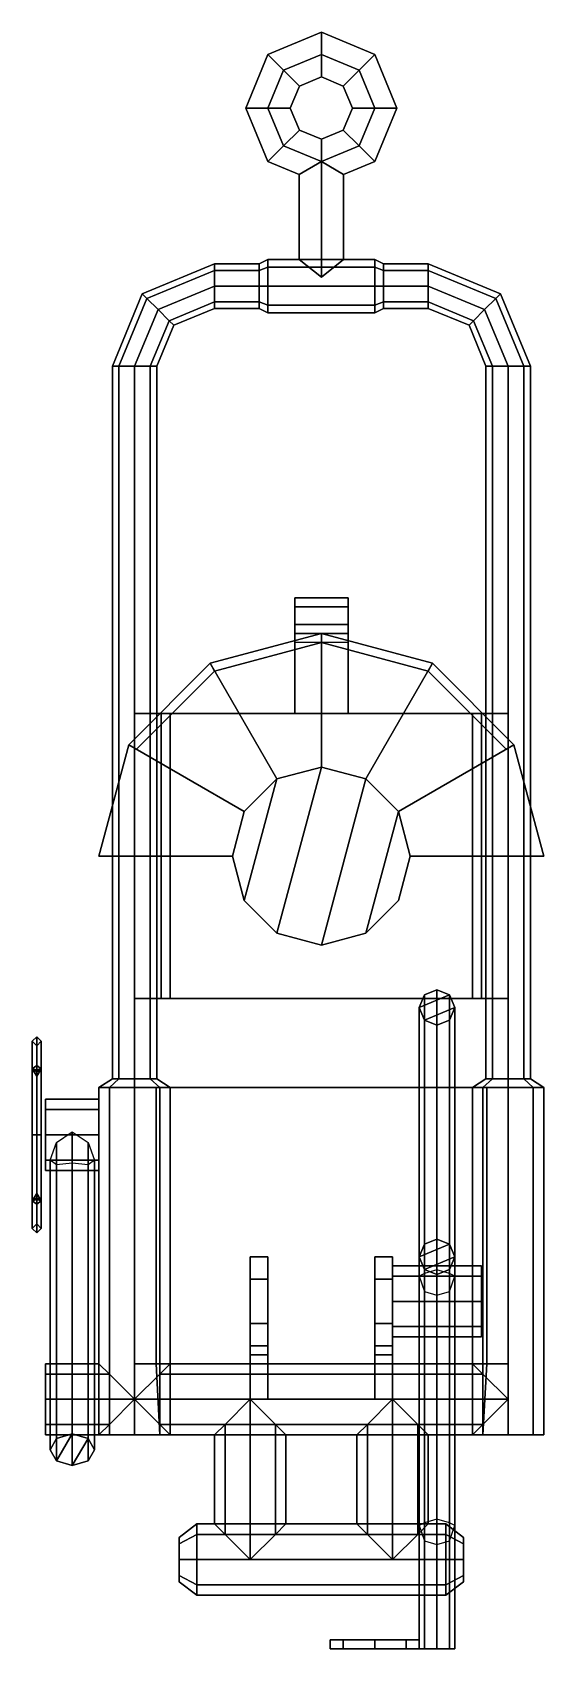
# Model space of a CAD drawing. Extents: x -0.33 to 0.25, y -0.39 to 1.43.
import ezdxf

# ---------------------------------------------------------------- set-up
doc = ezdxf.new("R2010")
doc.units = 0
doc.layers.add('TURRET', color=2, linetype='CONTINUOUS')

msp = doc.modelspace()

# ---------------------------------------------------------------- linework, layer by layer
at = {"layer": 'TURRET'}
for points in [[(-0.0601, 1.4001, 0.04), (-0.0424, 1.3824, 0.065), (0, 1.4, 0.065), (0, 1.425, 0.04)], [(-0.0424, 1.3824, 0.015), (-0.0601, 1.4001, 0.04), (0, 1.425, 0.04), (0, 1.4, 0.015)], [(0, 1.425, 0.04), (0, 1.4, 0.065), (0.0424, 1.3824, 0.065), (0.0601, 1.4001, 0.04)], [(0, 1.4, 0.015), (0, 1.425, 0.04), (0.0601, 1.4001, 0.04), (0.0424, 1.3824, 0.015)], [(-0.085, 1.34, 0.04), (-0.06, 1.34, 0.065), (-0.0424, 1.3824, 0.065), (-0.0601, 1.4001, 0.04)], [(-0.06, 1.34, 0.015), (-0.085, 1.34, 0.04), (-0.0601, 1.4001, 0.04), (-0.0424, 1.3824, 0.015)], [(-0.0424, 1.3824, 0.065), (-0.0247, 1.3647, 0.04), (0, 1.375, 0.04), (0, 1.4, 0.065)], [(-0.0247, 1.3647, 0.04), (-0.0424, 1.3824, 0.015), (0, 1.4, 0.015), (0, 1.375, 0.04)], [(0, 1.4, 0.065), (0, 1.375, 0.04), (0.0247, 1.3647, 0.04), (0.0424, 1.3824, 0.065)], [(0, 1.375, 0.04), (0, 1.4, 0.015), (0.0424, 1.3824, 0.015), (0.0247, 1.3647, 0.04)], [(0.0601, 1.4001, 0.04), (0.0424, 1.3824, 0.065), (0.06, 1.34, 0.065), (0.085, 1.34, 0.04)], [(0.0424, 1.3824, 0.015), (0.0601, 1.4001, 0.04), (0.085, 1.34, 0.04), (0.06, 1.34, 0.015)], [(-0.06, 1.34, 0.065), (-0.035, 1.34, 0.04), (-0.0247, 1.3647, 0.04), (-0.0424, 1.3824, 0.065)], [(-0.035, 1.34, 0.04), (-0.06, 1.34, 0.015), (-0.0424, 1.3824, 0.015), (-0.0247, 1.3647, 0.04)], [(0.0424, 1.3824, 0.065), (0.0247, 1.3647, 0.04), (0.035, 1.34, 0.04), (0.06, 1.34, 0.065)], [(0.0247, 1.3647, 0.04), (0.0424, 1.3824, 0.015), (0.06, 1.34, 0.015), (0.035, 1.34, 0.04)], [(-0.0601, 1.2799, 0.04), (-0.0424, 1.2976, 0.065), (-0.06, 1.34, 0.065), (-0.085, 1.34, 0.04)], [(-0.0424, 1.2976, 0.015), (-0.0601, 1.2799, 0.04), (-0.085, 1.34, 0.04), (-0.06, 1.34, 0.015)], [(-0.0424, 1.2976, 0.065), (-0.0247, 1.3153, 0.04), (-0.035, 1.34, 0.04), (-0.06, 1.34, 0.065)], [(-0.0247, 1.3153, 0.04), (-0.0424, 1.2976, 0.015), (-0.06, 1.34, 0.015), (-0.035, 1.34, 0.04)], [(0.06, 1.34, 0.065), (0.035, 1.34, 0.04), (0.0247, 1.3153, 0.04), (0.0424, 1.2976, 0.065)], [(0.035, 1.34, 0.04), (0.06, 1.34, 0.015), (0.0424, 1.2976, 0.015), (0.0247, 1.3153, 0.04)], [(0.085, 1.34, 0.04), (0.06, 1.34, 0.065), (0.0424, 1.2976, 0.065), (0.0601, 1.2799, 0.04)], [(0.06, 1.34, 0.015), (0.085, 1.34, 0.04), (0.0601, 1.2799, 0.04), (0.0424, 1.2976, 0.015)], [(0, 1.28, 0.065), (0, 1.305, 0.04), (-0.0247, 1.3153, 0.04), (-0.0424, 1.2976, 0.065)], [(0, 1.305, 0.04), (0, 1.28, 0.015), (-0.0424, 1.2976, 0.015), (-0.0247, 1.3153, 0.04)], [(0.0424, 1.2976, 0.065), (0.0247, 1.3153, 0.04), (0, 1.305, 0.04), (0, 1.28, 0.065)], [(0.0247, 1.3153, 0.04), (0.0424, 1.2976, 0.015), (0, 1.28, 0.015), (0, 1.305, 0.04)], [(-0.025, 1.2654, 0.04), (0, 1.28, 0.065), (-0.0424, 1.2976, 0.065), (-0.0601, 1.2799, 0.04)], [(0, 1.28, 0.015), (-0.025, 1.2654, 0.04), (-0.0601, 1.2799, 0.04), (-0.0424, 1.2976, 0.015)], [(0.0601, 1.2799, 0.04), (0.0424, 1.2976, 0.065), (0, 1.28, 0.065), (0.025, 1.2654, 0.04)], [(0.0424, 1.2976, 0.015), (0.0601, 1.2799, 0.04), (0.025, 1.2654, 0.04), (0, 1.28, 0.015)], [(-0.025, 1.17, 0.04), (0, 1.15, 0.065), (0, 1.28, 0.065), (-0.025, 1.2654, 0.04)], [(0, 1.15, 0.015), (-0.025, 1.17, 0.04), (-0.025, 1.2654, 0.04), (0, 1.28, 0.015)], [(0, 1.15, 0.065), (0.025, 1.17, 0.04), (0.025, 1.2654, 0.04), (0, 1.28, 0.065)], [(0.025, 1.17, 0.04), (0, 1.15, 0.015), (0, 1.28, 0.015), (0.025, 1.2654, 0.04)], [(-0.2013, 1.1313, 0.04), (-0.1961, 1.1261, 0.0577), (-0.12, 1.1577, 0.0577), (-0.12, 1.165, 0.04)], [(-0.1961, 1.1261, 0.0223), (-0.2013, 1.1313, 0.04), (-0.12, 1.165, 0.04), (-0.12, 1.1577, 0.0223)], [(-0.12, 1.165, 0.04), (-0.12, 1.1577, 0.0577), (-0.07, 1.1577, 0.0577), (-0.07, 1.165, 0.04)], [(-0.12, 1.1577, 0.0223), (-0.12, 1.165, 0.04), (-0.07, 1.165, 0.04), (-0.07, 1.1577, 0.0223)], [(-0.06, 1.1612, 0.0612), (-0.06, 1.17, 0.04), (-0.07, 1.165, 0.04), (-0.07, 1.1577, 0.0577)], [(-0.06, 1.17, 0.04), (-0.06, 1.1612, 0.0188), (-0.07, 1.1577, 0.0223), (-0.07, 1.165, 0.04)], [(-0.06, 1.17, 0.04), (-0.06, 1.1612, 0.0612), (0.06, 1.1612, 0.0612), (0.06, 1.17, 0.04)], [(-0.06, 1.1612, 0.0188), (-0.06, 1.17, 0.04), (0.06, 1.17, 0.04), (0.06, 1.1612, 0.0188)], [(0.06, 1.17, 0.04), (0.06, 1.1612, 0.0612), (0.07, 1.1577, 0.0577), (0.07, 1.165, 0.04)], [(0.06, 1.1612, 0.0188), (0.06, 1.17, 0.04), (0.07, 1.165, 0.04), (0.07, 1.1577, 0.0223)], [(0.12, 1.1577, 0.0577), (0.12, 1.165, 0.04), (0.07, 1.165, 0.04), (0.07, 1.1577, 0.0577)], [(0.12, 1.165, 0.04), (0.12, 1.1577, 0.0223), (0.07, 1.1577, 0.0223), (0.07, 1.165, 0.04)], [(0.12, 1.165, 0.04), (0.12, 1.1577, 0.0577), (0.1961, 1.1261, 0.0577), (0.2013, 1.1313, 0.04)], [(0.12, 1.1577, 0.0223), (0.12, 1.165, 0.04), (0.2013, 1.1313, 0.04), (0.1961, 1.1261, 0.0223)], [(-0.1961, 1.1261, 0.0577), (-0.1836, 1.1136, 0.065), (-0.12, 1.14, 0.065), (-0.12, 1.1577, 0.0577)], [(-0.1836, 1.1136, 0.015), (-0.1961, 1.1261, 0.0223), (-0.12, 1.1577, 0.0223), (-0.12, 1.14, 0.015)], [(-0.12, 1.14, 0.015), (-0.12, 1.1577, 0.0223), (-0.07, 1.1577, 0.0223), (-0.07, 1.14, 0.015)], [(-0.12, 1.1577, 0.0577), (-0.12, 1.14, 0.065), (-0.07, 1.14, 0.065), (-0.07, 1.1577, 0.0577)], [(-0.06, 1.1612, 0.0188), (-0.06, 1.14, 0.01), (-0.07, 1.14, 0.015), (-0.07, 1.1577, 0.0223)], [(-0.06, 1.14, 0.07), (-0.06, 1.1612, 0.0612), (-0.07, 1.1577, 0.0577), (-0.07, 1.14, 0.065)], [(-0.06, 1.1612, 0.0612), (-0.06, 1.14, 0.07), (0.06, 1.14, 0.07), (0.06, 1.1612, 0.0612)], [(-0.06, 1.14, 0.01), (-0.06, 1.1612, 0.0188), (0.06, 1.1612, 0.0188), (0.06, 1.14, 0.01)], [(0.06, 1.1612, 0.0612), (0.06, 1.14, 0.07), (0.07, 1.14, 0.065), (0.07, 1.1577, 0.0577)], [(0.06, 1.14, 0.01), (0.06, 1.1612, 0.0188), (0.07, 1.1577, 0.0223), (0.07, 1.14, 0.015)], [(0.12, 1.14, 0.065), (0.12, 1.1577, 0.0577), (0.07, 1.1577, 0.0577), (0.07, 1.14, 0.065)], [(0.12, 1.1577, 0.0223), (0.12, 1.14, 0.015), (0.07, 1.14, 0.015), (0.07, 1.1577, 0.0223)], [(0.12, 1.1577, 0.0577), (0.12, 1.14, 0.065), (0.1836, 1.1136, 0.065), (0.1961, 1.1261, 0.0577)], [(0.12, 1.14, 0.015), (0.12, 1.1577, 0.0223), (0.1961, 1.1261, 0.0223), (0.1836, 1.1136, 0.015)], [(-0.235, 1.05, 0.04), (-0.2277, 1.05, 0.0577), (-0.1961, 1.1261, 0.0577), (-0.2013, 1.1313, 0.04)], [(-0.2277, 1.05, 0.0223), (-0.235, 1.05, 0.04), (-0.2013, 1.1313, 0.04), (-0.1961, 1.1261, 0.0223)], [(-0.2277, 1.05, 0.0577), (-0.21, 1.05, 0.065), (-0.1836, 1.1136, 0.065), (-0.1961, 1.1261, 0.0577)], [(-0.21, 1.05, 0.015), (-0.2277, 1.05, 0.0223), (-0.1961, 1.1261, 0.0223), (-0.1836, 1.1136, 0.015)], [(-0.1836, 1.1136, 0.065), (-0.1711, 1.1011, 0.0577), (-0.12, 1.1223, 0.0577), (-0.12, 1.14, 0.065)], [(-0.1711, 1.1011, 0.0223), (-0.1836, 1.1136, 0.015), (-0.12, 1.14, 0.015), (-0.12, 1.1223, 0.0223)], [(-0.12, 1.1223, 0.0223), (-0.12, 1.14, 0.015), (-0.07, 1.14, 0.015), (-0.07, 1.1223, 0.0223)], [(-0.12, 1.14, 0.065), (-0.12, 1.1223, 0.0577), (-0.07, 1.1223, 0.0577), (-0.07, 1.14, 0.065)], [(-0.06, 1.14, 0.01), (-0.06, 1.1188, 0.0188), (-0.07, 1.1223, 0.0223), (-0.07, 1.14, 0.015)], [(-0.06, 1.1188, 0.0612), (-0.06, 1.14, 0.07), (-0.07, 1.14, 0.065), (-0.07, 1.1223, 0.0577)], [(-0.06, 1.14, 0.07), (-0.06, 1.1188, 0.0612), (0.06, 1.1188, 0.0612), (0.06, 1.14, 0.07)], [(-0.06, 1.1188, 0.0188), (-0.06, 1.14, 0.01), (0.06, 1.14, 0.01), (0.06, 1.1188, 0.0188)], [(0.06, 1.14, 0.07), (0.06, 1.1188, 0.0612), (0.07, 1.1223, 0.0577), (0.07, 1.14, 0.065)], [(0.06, 1.1188, 0.0188), (0.06, 1.14, 0.01), (0.07, 1.14, 0.015), (0.07, 1.1223, 0.0223)], [(0.12, 1.1223, 0.0577), (0.12, 1.14, 0.065), (0.07, 1.14, 0.065), (0.07, 1.1223, 0.0577)], [(0.12, 1.14, 0.015), (0.12, 1.1223, 0.0223), (0.07, 1.1223, 0.0223), (0.07, 1.14, 0.015)], [(0.12, 1.14, 0.065), (0.12, 1.1223, 0.0577), (0.1711, 1.1011, 0.0577), (0.1836, 1.1136, 0.065)], [(0.12, 1.1223, 0.0223), (0.12, 1.14, 0.015), (0.1836, 1.1136, 0.015), (0.1711, 1.1011, 0.0223)], [(0.1961, 1.1261, 0.0577), (0.1836, 1.1136, 0.065), (0.21, 1.05, 0.065), (0.2277, 1.05, 0.0577)], [(0.1836, 1.1136, 0.015), (0.1961, 1.1261, 0.0223), (0.2277, 1.05, 0.0223), (0.21, 1.05, 0.015)], [(0.2013, 1.1313, 0.04), (0.1961, 1.1261, 0.0577), (0.2277, 1.05, 0.0577), (0.235, 1.05, 0.04)], [(0.1961, 1.1261, 0.0223), (0.2013, 1.1313, 0.04), (0.235, 1.05, 0.04), (0.2277, 1.05, 0.0223)], [(-0.21, 1.05, 0.065), (-0.1923, 1.05, 0.0577), (-0.1711, 1.1011, 0.0577), (-0.1836, 1.1136, 0.065)], [(-0.1923, 1.05, 0.0223), (-0.21, 1.05, 0.015), (-0.1836, 1.1136, 0.015), (-0.1711, 1.1011, 0.0223)], [(-0.1711, 1.1011, 0.0577), (-0.166, 1.096, 0.04), (-0.12, 1.115, 0.04), (-0.12, 1.1223, 0.0577)], [(-0.166, 1.096, 0.04), (-0.1711, 1.1011, 0.0223), (-0.12, 1.1223, 0.0223), (-0.12, 1.115, 0.04)], [(-0.12, 1.1223, 0.0577), (-0.12, 1.115, 0.04), (-0.07, 1.115, 0.04), (-0.07, 1.1223, 0.0577)], [(-0.12, 1.115, 0.04), (-0.12, 1.1223, 0.0223), (-0.07, 1.1223, 0.0223), (-0.07, 1.115, 0.04)], [(-0.06, 1.11, 0.04), (-0.06, 1.1188, 0.0612), (-0.07, 1.1223, 0.0577), (-0.07, 1.115, 0.04)], [(-0.06, 1.1188, 0.0188), (-0.06, 1.11, 0.04), (-0.07, 1.115, 0.04), (-0.07, 1.1223, 0.0223)], [(-0.06, 1.1188, 0.0612), (-0.06, 1.11, 0.04), (0.06, 1.11, 0.04), (0.06, 1.1188, 0.0612)], [(-0.06, 1.11, 0.04), (-0.06, 1.1188, 0.0188), (0.06, 1.1188, 0.0188), (0.06, 1.11, 0.04)], [(0.06, 1.1188, 0.0612), (0.06, 1.11, 0.04), (0.07, 1.115, 0.04), (0.07, 1.1223, 0.0577)], [(0.06, 1.11, 0.04), (0.06, 1.1188, 0.0188), (0.07, 1.1223, 0.0223), (0.07, 1.115, 0.04)], [(0.12, 1.115, 0.04), (0.12, 1.1223, 0.0577), (0.07, 1.1223, 0.0577), (0.07, 1.115, 0.04)], [(0.12, 1.1223, 0.0223), (0.12, 1.115, 0.04), (0.07, 1.115, 0.04), (0.07, 1.1223, 0.0223)], [(0.12, 1.1223, 0.0577), (0.12, 1.115, 0.04), (0.166, 1.096, 0.04), (0.1711, 1.1011, 0.0577)], [(0.12, 1.115, 0.04), (0.12, 1.1223, 0.0223), (0.1711, 1.1011, 0.0223), (0.166, 1.096, 0.04)], [(0.1836, 1.1136, 0.065), (0.1711, 1.1011, 0.0577), (0.1923, 1.05, 0.0577), (0.21, 1.05, 0.065)], [(0.1711, 1.1011, 0.0223), (0.1836, 1.1136, 0.015), (0.21, 1.05, 0.015), (0.1923, 1.05, 0.0223)], [(-0.1923, 1.05, 0.0577), (-0.185, 1.05, 0.04), (-0.166, 1.096, 0.04), (-0.1711, 1.1011, 0.0577)], [(-0.185, 1.05, 0.04), (-0.1923, 1.05, 0.0223), (-0.1711, 1.1011, 0.0223), (-0.166, 1.096, 0.04)], [(0.1711, 1.1011, 0.0577), (0.166, 1.096, 0.04), (0.185, 1.05, 0.04), (0.1923, 1.05, 0.0577)], [(0.166, 1.096, 0.04), (0.1711, 1.1011, 0.0223), (0.1923, 1.05, 0.0223), (0.185, 1.05, 0.04)], [(-0.235, 0.25, 0.04), (-0.2277, 0.25, 0.0577), (-0.2277, 1.05, 0.0577), (-0.235, 1.05, 0.04)], [(-0.2277, 0.25, 0.0223), (-0.235, 0.25, 0.04), (-0.235, 1.05, 0.04), (-0.2277, 1.05, 0.0223)], [(-0.2277, 0.25, 0.0577), (-0.21, 0.25, 0.065), (-0.21, 1.05, 0.065), (-0.2277, 1.05, 0.0577)], [(-0.21, 0.25, 0.015), (-0.2277, 0.25, 0.0223), (-0.2277, 1.05, 0.0223), (-0.21, 1.05, 0.015)], [(-0.21, 0.25, 0.065), (-0.1923, 0.25, 0.0577), (-0.1923, 1.05, 0.0577), (-0.21, 1.05, 0.065)], [(-0.1923, 0.25, 0.0223), (-0.21, 0.25, 0.015), (-0.21, 1.05, 0.015), (-0.1923, 1.05, 0.0223)], [(-0.1923, 0.25, 0.0577), (-0.185, 0.25, 0.04), (-0.185, 1.05, 0.04), (-0.1923, 1.05, 0.0577)], [(-0.185, 0.25, 0.04), (-0.1923, 0.25, 0.0223), (-0.1923, 1.05, 0.0223), (-0.185, 1.05, 0.04)], [(0.185, 0.25, 0.04), (0.1923, 0.25, 0.0577), (0.1923, 1.05, 0.0577), (0.185, 1.05, 0.04)], [(0.1923, 0.25, 0.0223), (0.185, 0.25, 0.04), (0.185, 1.05, 0.04), (0.1923, 1.05, 0.0223)], [(0.1923, 0.25, 0.0577), (0.21, 0.25, 0.065), (0.21, 1.05, 0.065), (0.1923, 1.05, 0.0577)], [(0.21, 0.25, 0.015), (0.1923, 0.25, 0.0223), (0.1923, 1.05, 0.0223), (0.21, 1.05, 0.015)], [(0.21, 0.25, 0.065), (0.2277, 0.25, 0.0577), (0.2277, 1.05, 0.0577), (0.21, 1.05, 0.065)], [(0.2277, 0.25, 0.0223), (0.21, 0.25, 0.015), (0.21, 1.05, 0.015), (0.2277, 1.05, 0.0223)], [(0.2277, 0.25, 0.0577), (0.235, 0.25, 0.04), (0.235, 1.05, 0.04), (0.2277, 1.05, 0.0577)], [(0.235, 0.25, 0.04), (0.2277, 0.25, 0.0223), (0.2277, 1.05, 0.0223), (0.235, 1.05, 0.04)], [(-0.03, 0.78, 0.23), (-0.03, 0.79, 0.23), (-0.03, 0.76, 0.13), (-0.03, 0.75, 0.13)], [(-0.03, 0.76, 0.13), (-0.03, 0.79, 0.23), (0.03, 0.79, 0.23), (0.03, 0.76, 0.13)], [(-0.03, 0.79, 0.23), (-0.03, 0.75, 0.31), (0.03, 0.75, 0.31), (0.03, 0.79, 0.23)], [(-0.03, 0.74, 0.31), (-0.03, 0.75, 0.31), (-0.03, 0.79, 0.23), (-0.03, 0.78, 0.23)], [(0.03, 0.76, 0.13), (0.03, 0.79, 0.23), (0.03, 0.78, 0.23), (0.03, 0.75, 0.13)], [(0.03, 0.79, 0.23), (0.03, 0.75, 0.31), (0.03, 0.74, 0.31), (0.03, 0.78, 0.23)], [(0.03, 0.75, 0.13), (0.03, 0.78, 0.23), (-0.03, 0.78, 0.23), (-0.03, 0.75, 0.13)], [(0.03, 0.78, 0.23), (0.03, 0.74, 0.31), (-0.03, 0.74, 0.31), (-0.03, 0.78, 0.23)], [(-0.05, 0.5866, 0.06), (0, 0.6, 0.06), (0, 0.75, 0.14), (-0.125, 0.7165, 0.14)], [(0, 0.6, 0.05), (-0.05, 0.5866, 0.05), (-0.125, 0.7165, 0.13), (0, 0.75, 0.13)], [(-0.125, 0.7165, 0.14), (0, 0.75, 0.14), (0, 0.75, 0.13), (-0.125, 0.7165, 0.13)], [(0, 0.75, 0.31), (-0.125, 0.7165, 0.31), (-0.125, 0.7165, 0.43), (0, 0.75, 0.43)], [(0, 0.75, 0.43), (-0.125, 0.7165, 0.43), (-0.12, 0.7078, 0.43), (0, 0.74, 0.43)], [(-0.125, 0.7165, 0.31), (0, 0.75, 0.31), (0, 0.74, 0.31), (-0.12, 0.7078, 0.31)], [(-0.03, 0.75, 0.13), (-0.03, 0.76, 0.13), (-0.03, 0.66, 0.04), (-0.03, 0.66, 0.05)], [(-0.03, 0.66, 0.04), (-0.03, 0.76, 0.13), (0.03, 0.76, 0.13), (0.03, 0.66, 0.04)], [(0.03, 0.66, 0.05), (0.03, 0.75, 0.13), (-0.03, 0.75, 0.13), (-0.03, 0.66, 0.05)], [(-0.03, 0.742, 0.31), (0, 0.75, 0.31), (-0.03, 0.75, 0.31), (-0.03, 0.742, 0.31)], [(0, 0.6, 0.06), (0.05, 0.5866, 0.06), (0.125, 0.7165, 0.14), (0, 0.75, 0.14)], [(0.05, 0.5866, 0.05), (0, 0.6, 0.05), (0, 0.75, 0.13), (0.125, 0.7165, 0.13)], [(0, 0.75, 0.14), (0.125, 0.7165, 0.14), (0.125, 0.7165, 0.13), (0, 0.75, 0.13)], [(0.125, 0.7165, 0.31), (0, 0.75, 0.31), (0, 0.75, 0.43), (0.125, 0.7165, 0.43)], [(0.125, 0.7165, 0.43), (0, 0.75, 0.43), (0, 0.74, 0.43), (0.12, 0.7078, 0.43)], [(0, 0.75, 0.31), (0.125, 0.7165, 0.31), (0.12, 0.7078, 0.31), (0, 0.74, 0.31)], [(0.03, 0.742, 0.31), (0.03, 0.75, 0.31), (0, 0.75, 0.31), (0.03, 0.742, 0.31)], [(0.03, 0.66, 0.04), (0.03, 0.76, 0.13), (0.03, 0.75, 0.13), (0.03, 0.66, 0.05)], [(-0.12, 0.7078, 0.31), (0, 0.74, 0.31), (0, 0.74, 0.43), (-0.12, 0.7078, 0.43)], [(0, 0.74, 0.31), (0.12, 0.7078, 0.31), (0.12, 0.7078, 0.43), (0, 0.74, 0.43)], [(-0.0866, 0.55, 0.06), (-0.05, 0.5866, 0.06), (-0.125, 0.7165, 0.14), (-0.2165, 0.625, 0.14)], [(-0.05, 0.5866, 0.05), (-0.0866, 0.55, 0.05), (-0.2165, 0.625, 0.13), (-0.125, 0.7165, 0.13)], [(-0.2165, 0.625, 0.14), (-0.125, 0.7165, 0.14), (-0.125, 0.7165, 0.13), (-0.2165, 0.625, 0.13)], [(-0.125, 0.7165, 0.31), (-0.2165, 0.625, 0.31), (-0.2165, 0.625, 0.43), (-0.125, 0.7165, 0.43)], [(-0.125, 0.7165, 0.43), (-0.2165, 0.625, 0.43), (-0.2078, 0.62, 0.43), (-0.12, 0.7078, 0.43)], [(-0.2165, 0.625, 0.31), (-0.125, 0.7165, 0.31), (-0.12, 0.7078, 0.31), (-0.2078, 0.62, 0.31)], [(0.05, 0.5866, 0.06), (0.0866, 0.55, 0.06), (0.2165, 0.625, 0.14), (0.125, 0.7165, 0.14)], [(0.0866, 0.55, 0.05), (0.05, 0.5866, 0.05), (0.125, 0.7165, 0.13), (0.2165, 0.625, 0.13)], [(0.2165, 0.625, 0.43), (0.125, 0.7165, 0.43), (0.12, 0.7078, 0.43), (0.2078, 0.62, 0.43)], [(0.125, 0.7165, 0.31), (0.2165, 0.625, 0.31), (0.2078, 0.62, 0.31), (0.12, 0.7078, 0.31)], [(0.125, 0.7165, 0.14), (0.2165, 0.625, 0.14), (0.2165, 0.625, 0.13), (0.125, 0.7165, 0.13)], [(0.2165, 0.625, 0.31), (0.125, 0.7165, 0.31), (0.125, 0.7165, 0.43), (0.2165, 0.625, 0.43)], [(-0.2078, 0.62, 0.31), (-0.12, 0.7078, 0.31), (-0.12, 0.7078, 0.43), (-0.2078, 0.62, 0.43)], [(0.12, 0.7078, 0.31), (0.2078, 0.62, 0.31), (0.2078, 0.62, 0.43), (0.12, 0.7078, 0.43)], [(-0.21, 0.66, 0.08), (-0.21, 0.34, 0.08), (-0.18, 0.34, 0.07), (-0.18, 0.66, 0.07)], [(-0.18, 0.66, 0.07), (-0.19, 0.66, 0.06), (-0.21, 0.66, 0.07), (-0.21, 0.66, 0.08)], [(-0.21, 0.66, 0.07), (-0.21, 0.34, 0.07), (-0.21, 0.34, 0.08), (-0.21, 0.66, 0.08)], [(-0.17, 0.66, 0.05), (-0.18, 0.66, 0.04), (-0.19, 0.66, 0.06), (-0.18, 0.66, 0.07)], [(0.17, 0.66, 0.05), (0.18, 0.66, 0.04), (-0.18, 0.66, 0.04), (-0.17, 0.66, 0.05)], [(-0.18, 0.34, 0.04), (-0.18, 0.66, 0.04), (0.18, 0.66, 0.04), (0.18, 0.34, 0.04)], [(-0.18, 0.66, 0.07), (-0.18, 0.34, 0.07), (-0.17, 0.34, 0.05), (-0.17, 0.66, 0.05)], [(0.17, 0.34, 0.05), (0.17, 0.66, 0.05), (-0.17, 0.66, 0.05), (-0.17, 0.34, 0.05)], [(0.18, 0.66, 0.07), (0.19, 0.66, 0.06), (0.18, 0.66, 0.04), (0.17, 0.66, 0.05)], [(0.18, 0.34, 0.07), (0.18, 0.66, 0.07), (0.17, 0.66, 0.05), (0.17, 0.34, 0.05)], [(0.21, 0.66, 0.08), (0.21, 0.66, 0.07), (0.19, 0.66, 0.06), (0.18, 0.66, 0.07)], [(0.21, 0.34, 0.08), (0.21, 0.66, 0.08), (0.18, 0.66, 0.07), (0.18, 0.34, 0.07)], [(0.21, 0.34, 0.07), (0.21, 0.66, 0.07), (0.21, 0.66, 0.08), (0.21, 0.34, 0.08)], [(-0.1, 0.5, 0.06), (-0.0866, 0.55, 0.06), (-0.2165, 0.625, 0.14), (-0.25, 0.5, 0.14)], [(-0.0866, 0.55, 0.05), (-0.1, 0.5, 0.05), (-0.25, 0.5, 0.13), (-0.2165, 0.625, 0.13)], [(-0.25, 0.5, 0.14), (-0.2165, 0.625, 0.14), (-0.2165, 0.625, 0.13), (-0.25, 0.5, 0.13)], [(-0.2165, 0.625, 0.31), (-0.2078, 0.62, 0.31), (-0.2078, 0.62, 0.43), (-0.2165, 0.625, 0.43)], [(0.0866, 0.55, 0.06), (0.1, 0.5, 0.06), (0.25, 0.5, 0.14), (0.2165, 0.625, 0.14)], [(0.1, 0.5, 0.05), (0.0866, 0.55, 0.05), (0.2165, 0.625, 0.13), (0.25, 0.5, 0.13)], [(0.2078, 0.62, 0.31), (0.2165, 0.625, 0.31), (0.2165, 0.625, 0.43), (0.2078, 0.62, 0.43)], [(0.2165, 0.625, 0.14), (0.25, 0.5, 0.14), (0.25, 0.5, 0.13), (0.2165, 0.625, 0.13)], [(-0.05, 0.4134, 0.06), (0, 0.6, 0.06), (-0.05, 0.5866, 0.06), (-0.0866, 0.45, 0.06)], [(0, 0.4, 0.06), (0.05, 0.5866, 0.06), (0, 0.6, 0.06), (-0.05, 0.4134, 0.06)], [(-0.0866, 0.45, 0.06), (-0.05, 0.5866, 0.06), (-0.0866, 0.55, 0.06), (-0.1, 0.5, 0.06)], [(0.05, 0.4134, 0.06), (0.0866, 0.55, 0.06), (0.05, 0.5866, 0.06), (0, 0.4, 0.06)], [(0.0866, 0.45, 0.06), (0.1, 0.5, 0.06), (0.0866, 0.55, 0.06), (0.05, 0.4134, 0.06)], [(-0.1, 0.5, 0.05), (-0.1, 0.5, 0.06), (-0.25, 0.5, 0.14), (-0.25, 0.5, 0.13)], [(-0.1, 0.5, 0.05), (-0.0866, 0.45, 0.05), (-0.0866, 0.45, 0.06), (-0.1, 0.5, 0.06)], [(0.0866, 0.45, 0.05), (0.1, 0.5, 0.05), (0.1, 0.5, 0.06), (0.0866, 0.45, 0.06)], [(0.1, 0.5, 0.06), (0.1, 0.5, 0.05), (0.25, 0.5, 0.13), (0.25, 0.5, 0.14)], [(-0.0866, 0.45, 0.05), (-0.05, 0.4134, 0.05), (-0.05, 0.4134, 0.06), (-0.0866, 0.45, 0.06)], [(0.05, 0.4134, 0.05), (0.0866, 0.45, 0.05), (0.0866, 0.45, 0.06), (0.05, 0.4134, 0.06)], [(-0.05, 0.4134, 0.05), (0, 0.4, 0.05), (0, 0.4, 0.06), (-0.05, 0.4134, 0.06)], [(0, 0.4, 0.05), (0.05, 0.4134, 0.05), (0.05, 0.4134, 0.06), (0, 0.4, 0.06)], [(0.11, 0.33, 0.65), (0.1441, 0.3441, 0.65), (0.13, 0.35, 0.65), (0.1159, 0.3441, 0.65)], [(0.13, 0.35, 0.5217), (0.1159, 0.3441, 0.5241), (0.1159, 0.3441, 0.65), (0.13, 0.35, 0.65)], [(0.13, 0.0354, 0.2071), (0.1159, 0.0312, 0.2112), (0.1159, 0.3441, 0.5241), (0.13, 0.35, 0.5217)], [(0.1441, 0.3441, 0.5241), (0.13, 0.35, 0.5217), (0.13, 0.35, 0.65), (0.1441, 0.3441, 0.65)], [(0.1441, 0.0312, 0.2112), (0.13, 0.0354, 0.2071), (0.13, 0.35, 0.5217), (0.1441, 0.3441, 0.5241)], [(-0.21, 0.34, 0.08), (-0.21, 0.34, 0.07), (-0.19, 0.34, 0.06), (-0.18, 0.34, 0.07)], [(-0.18, 0.34, 0.07), (-0.19, 0.34, 0.06), (-0.18, 0.34, 0.04), (-0.17, 0.34, 0.05)], [(-0.17, 0.34, 0.05), (-0.18, 0.34, 0.04), (0.18, 0.34, 0.04), (0.17, 0.34, 0.05)], [(0.1159, 0.3441, 0.5241), (0.11, 0.33, 0.53), (0.11, 0.33, 0.65), (0.1159, 0.3441, 0.65)], [(0.1159, 0.0312, 0.2112), (0.11, 0.0283, 0.2283), (0.11, 0.33, 0.53), (0.1159, 0.3441, 0.5241)], [(0.1159, 0.3159, 0.65), (0.15, 0.33, 0.65), (0.1441, 0.3441, 0.65), (0.11, 0.33, 0.65)], [(0.11, 0.33, 0.62), (0.1159, 0.3159, 0.6059), (0.1159, -0.39, 0.6059), (0.11, -0.39, 0.62)], [(0.1159, 0.3159, 0.6341), (0.11, 0.33, 0.62), (0.11, -0.39, 0.62), (0.1159, -0.39, 0.6341)], [(0.11, 0.33, 0.53), (0.1159, 0.3159, 0.5359), (0.1159, 0.3159, 0.65), (0.11, 0.33, 0.65)], [(0.11, 0.0283, 0.2283), (0.1159, 0.0112, 0.2312), (0.1159, 0.3159, 0.5359), (0.11, 0.33, 0.53)], [(0.13, 0.31, 0.65), (0.1441, 0.3159, 0.65), (0.15, 0.33, 0.65), (0.1159, 0.3159, 0.65)], [(0.15, 0.33, 0.53), (0.1441, 0.3441, 0.5241), (0.1441, 0.3441, 0.65), (0.15, 0.33, 0.65)], [(0.15, 0.0283, 0.2283), (0.1441, 0.0312, 0.2112), (0.1441, 0.3441, 0.5241), (0.15, 0.33, 0.53)], [(0.1441, 0.3159, 0.6059), (0.15, 0.33, 0.62), (0.15, -0.39, 0.62), (0.1441, -0.39, 0.6059)], [(0.15, 0.33, 0.62), (0.1441, 0.3159, 0.6341), (0.1441, -0.39, 0.6341), (0.15, -0.39, 0.62)], [(0.1441, 0.3159, 0.5359), (0.15, 0.33, 0.53), (0.15, 0.33, 0.65), (0.1441, 0.3159, 0.65)], [(0.1441, 0.0112, 0.2312), (0.15, 0.0283, 0.2283), (0.15, 0.33, 0.53), (0.1441, 0.3159, 0.5359)], [(0.17, 0.34, 0.05), (0.18, 0.34, 0.04), (0.19, 0.34, 0.06), (0.18, 0.34, 0.07)], [(0.18, 0.34, 0.07), (0.19, 0.34, 0.06), (0.21, 0.34, 0.07), (0.21, 0.34, 0.08)], [(0.1159, 0.3159, 0.6059), (0.13, 0.31, 0.6), (0.13, -0.39, 0.6), (0.1159, -0.39, 0.6059)], [(0.13, 0.31, 0.64), (0.1159, 0.3159, 0.6341), (0.1159, -0.39, 0.6341), (0.13, -0.39, 0.64)], [(0.1159, 0.3159, 0.5359), (0.13, 0.31, 0.5383), (0.13, 0.31, 0.65), (0.1159, 0.3159, 0.65)], [(0.1159, 0.0112, 0.2312), (0.13, 0.0071, 0.2354), (0.13, 0.31, 0.5383), (0.1159, 0.3159, 0.5359)], [(0.13, 0.31, 0.6), (0.1441, 0.3159, 0.6059), (0.1441, -0.39, 0.6059), (0.13, -0.39, 0.6)], [(0.1441, 0.3159, 0.6341), (0.13, 0.31, 0.64), (0.13, -0.39, 0.64), (0.1441, -0.39, 0.6341)], [(0.13, 0.31, 0.5383), (0.1441, 0.3159, 0.5359), (0.1441, 0.3159, 0.65), (0.13, 0.31, 0.65)], [(0.13, 0.0071, 0.2354), (0.1441, 0.0112, 0.2312), (0.1441, 0.3159, 0.5359), (0.13, 0.31, 0.5383)], [(-0.325, 0.2612, 0.4678), (-0.32, 0.2648, 0.4713), (-0.32, 0.297, 0.3936), (-0.325, 0.292, 0.3936)], [(-0.325, 0.292, 0.3936), (-0.32, 0.297, 0.3936), (-0.32, 0.2648, 0.3158), (-0.325, 0.2612, 0.3193)], [(-0.32, 0.2577, 0.4643), (-0.325, 0.2612, 0.4678), (-0.325, 0.292, 0.3936), (-0.32, 0.287, 0.3936)], [(-0.32, 0.287, 0.3936), (-0.325, 0.292, 0.3936), (-0.325, 0.2612, 0.3193), (-0.32, 0.2577, 0.3228)], [(-0.32, 0.2648, 0.4713), (-0.315, 0.2612, 0.4678), (-0.315, 0.292, 0.3936), (-0.32, 0.297, 0.3936)], [(-0.32, 0.297, 0.3936), (-0.315, 0.292, 0.3936), (-0.315, 0.2612, 0.3193), (-0.32, 0.2648, 0.3158)], [(-0.315, 0.2612, 0.4678), (-0.32, 0.2577, 0.4643), (-0.32, 0.287, 0.3936), (-0.315, 0.292, 0.3936)], [(-0.315, 0.292, 0.3936), (-0.32, 0.287, 0.3936), (-0.32, 0.2577, 0.3228), (-0.315, 0.2612, 0.3193)], [(-0.325, 0.2612, 0.3193), (-0.32, 0.2648, 0.3158), (-0.32, 0.187, 0.2836), (-0.325, 0.187, 0.2886)], [(-0.325, 0.187, 0.4986), (-0.32, 0.187, 0.5036), (-0.32, 0.2648, 0.4713), (-0.325, 0.2612, 0.4678)], [(-0.325, 0.1127, 0.4678), (-0.32, 0.1213, 0.4663), (-0.32, 0.2598, 0.3278), (-0.325, 0.2612, 0.3193)], [(-0.32, 0.1142, 0.4593), (-0.325, 0.1127, 0.4678), (-0.325, 0.2612, 0.3193), (-0.32, 0.2527, 0.3208)], [(-0.32, 0.2577, 0.3228), (-0.325, 0.2612, 0.3193), (-0.325, 0.187, 0.2886), (-0.32, 0.187, 0.2936)], [(-0.32, 0.187, 0.4936), (-0.325, 0.187, 0.4986), (-0.325, 0.2612, 0.4678), (-0.32, 0.2577, 0.4643)], [(-0.325, 0.1127, 0.3193), (-0.32, 0.1142, 0.3278), (-0.32, 0.2527, 0.4663), (-0.325, 0.2612, 0.4678)], [(-0.32, 0.1213, 0.3208), (-0.325, 0.1127, 0.3193), (-0.325, 0.2612, 0.4678), (-0.32, 0.2598, 0.4593)], [(-0.32, 0.2648, 0.3158), (-0.315, 0.2612, 0.3193), (-0.315, 0.187, 0.2886), (-0.32, 0.187, 0.2836)], [(-0.32, 0.187, 0.5036), (-0.315, 0.187, 0.4986), (-0.315, 0.2612, 0.4678), (-0.32, 0.2648, 0.4713)], [(-0.32, 0.1213, 0.4663), (-0.315, 0.1127, 0.4678), (-0.315, 0.2612, 0.3193), (-0.32, 0.2598, 0.3278)], [(-0.315, 0.1127, 0.4678), (-0.32, 0.1142, 0.4593), (-0.32, 0.2527, 0.3208), (-0.315, 0.2612, 0.3193)], [(-0.315, 0.2612, 0.3193), (-0.32, 0.2577, 0.3228), (-0.32, 0.187, 0.2936), (-0.315, 0.187, 0.2886)], [(-0.315, 0.187, 0.4986), (-0.32, 0.187, 0.4936), (-0.32, 0.2577, 0.4643), (-0.315, 0.2612, 0.4678)], [(-0.32, 0.1142, 0.3278), (-0.315, 0.1127, 0.3193), (-0.315, 0.2612, 0.4678), (-0.32, 0.2527, 0.4663)], [(-0.315, 0.1127, 0.3193), (-0.32, 0.1213, 0.3208), (-0.32, 0.2598, 0.4593), (-0.315, 0.2612, 0.4678)], [(-0.25, 0.24, 0.04), (-0.2383, 0.24, 0.0683), (-0.2277, 0.25, 0.0577), (-0.235, 0.25, 0.04)], [(-0.2383, 0.24, 0.0117), (-0.25, 0.24, 0.04), (-0.235, 0.25, 0.04), (-0.2277, 0.25, 0.0223)], [(-0.25, -0.15, 0.04), (-0.2383, -0.15, 0.0683), (-0.2383, 0.24, 0.0683), (-0.25, 0.24, 0.04)], [(-0.2383, -0.15, 0.0117), (-0.25, -0.15, 0.04), (-0.25, 0.24, 0.04), (-0.2383, 0.24, 0.0117)], [(-0.2383, 0.24, 0.0683), (-0.21, 0.24, 0.08), (-0.21, 0.25, 0.065), (-0.2277, 0.25, 0.0577)], [(-0.21, 0.24), (-0.2383, 0.24, 0.0117), (-0.2277, 0.25, 0.0223), (-0.21, 0.25, 0.015)], [(-0.2383, -0.15, 0.0683), (-0.21, -0.15, 0.08), (-0.21, 0.24, 0.08), (-0.2383, 0.24, 0.0683)], [(-0.21, -0.15), (-0.2383, -0.15, 0.0117), (-0.2383, 0.24, 0.0117), (-0.21, 0.24)], [(-0.21, 0.24, 0.08), (-0.1817, 0.24, 0.0683), (-0.1923, 0.25, 0.0577), (-0.21, 0.25, 0.065)], [(-0.1817, 0.24, 0.0117), (-0.21, 0.24), (-0.21, 0.25, 0.015), (-0.1923, 0.25, 0.0223)], [(-0.21, -0.15, 0.08), (-0.1817, -0.15, 0.0683), (-0.1817, 0.24, 0.0683), (-0.21, 0.24, 0.08)], [(0.1859, 0.24, 0.01), (0.21, 0.24), (-0.21, 0.24), (-0.1859, 0.24, 0.01)], [(-0.21, -0.07), (-0.21, 0.24), (0.21, 0.24), (0.21, -0.07)], [(-0.1817, 0.24, 0.0683), (-0.17, 0.24, 0.04), (-0.185, 0.25, 0.04), (-0.1923, 0.25, 0.0577)], [(-0.17, 0.24, 0.04), (-0.1817, 0.24, 0.0117), (-0.1923, 0.25, 0.0223), (-0.185, 0.25, 0.04)], [(0.1859, -0.07, 0.01), (0.1859, 0.24, 0.01), (-0.1859, 0.24, 0.01), (-0.1859, -0.07, 0.01)], [(-0.1817, -0.15, 0.0117), (-0.1859, -0.07, 0.01), (-0.1859, 0.24, 0.01), (-0.1817, 0.24, 0.0117)], [(-0.1817, -0.15, 0.0683), (-0.17, -0.15, 0.04), (-0.17, 0.24, 0.04), (-0.1817, 0.24, 0.0683)], [(-0.17, -0.15, 0.04), (-0.1817, -0.15, 0.0117), (-0.1817, 0.24, 0.0117), (-0.17, 0.24, 0.04)], [(0.17, 0.24, 0.04), (0.1817, 0.24, 0.0683), (0.1923, 0.25, 0.0577), (0.185, 0.25, 0.04)], [(0.1817, 0.24, 0.0117), (0.17, 0.24, 0.04), (0.185, 0.25, 0.04), (0.1923, 0.25, 0.0223)], [(0.17, -0.15, 0.04), (0.1817, -0.15, 0.0683), (0.1817, 0.24, 0.0683), (0.17, 0.24, 0.04)], [(0.1817, -0.15, 0.0117), (0.17, -0.15, 0.04), (0.17, 0.24, 0.04), (0.1817, 0.24, 0.0117)], [(0.1817, 0.24, 0.0683), (0.21, 0.24, 0.08), (0.21, 0.25, 0.065), (0.1923, 0.25, 0.0577)], [(0.21, 0.24), (0.1817, 0.24, 0.0117), (0.1923, 0.25, 0.0223), (0.21, 0.25, 0.015)], [(0.1817, -0.15, 0.0683), (0.21, -0.15, 0.08), (0.21, 0.24, 0.08), (0.1817, 0.24, 0.0683)], [(0.1859, -0.07, 0.01), (0.1817, -0.15, 0.0117), (0.1817, 0.24, 0.0117), (0.1859, 0.24, 0.01)], [(0.21, 0.24, 0.08), (0.2383, 0.24, 0.0683), (0.2277, 0.25, 0.0577), (0.21, 0.25, 0.065)], [(0.2383, 0.24, 0.0117), (0.21, 0.24), (0.21, 0.25, 0.015), (0.2277, 0.25, 0.0223)], [(0.21, -0.15, 0.08), (0.2383, -0.15, 0.0683), (0.2383, 0.24, 0.0683), (0.21, 0.24, 0.08)], [(0.2383, -0.15, 0.0117), (0.21, -0.15), (0.21, 0.24), (0.2383, 0.24, 0.0117)], [(0.2383, 0.24, 0.0683), (0.25, 0.24, 0.04), (0.235, 0.25, 0.04), (0.2277, 0.25, 0.0577)], [(0.25, 0.24, 0.04), (0.2383, 0.24, 0.0117), (0.2277, 0.25, 0.0223), (0.235, 0.25, 0.04)], [(0.2383, -0.15, 0.0683), (0.25, -0.15, 0.04), (0.25, 0.24, 0.04), (0.2383, 0.24, 0.0683)], [(0.25, -0.15, 0.04), (0.2383, -0.15, 0.0117), (0.2383, 0.24, 0.0117), (0.25, 0.24, 0.04)], [(-0.31, 0.2153, 0.3653), (-0.31, 0.227, 0.3936), (-0.25, 0.227, 0.3936), (-0.25, 0.2153, 0.3653)], [(-0.31, 0.227, 0.3936), (-0.31, 0.2153, 0.4218), (-0.25, 0.2153, 0.4218), (-0.25, 0.227, 0.3936)], [(-0.31, 0.227, 0.3936), (-0.31, 0.1587, 0.4218), (-0.31, 0.187, 0.4336), (-0.31, 0.2153, 0.4218)], [(-0.31, 0.2153, 0.3653), (-0.31, 0.147, 0.3936), (-0.31, 0.1587, 0.4218), (-0.31, 0.227, 0.3936)], [(-0.25, 0.227, 0.3936), (-0.25, 0.2153, 0.4218), (-0.25, 0.187, 0.4336), (-0.25, 0.2153, 0.3653)], [(-0.31, 0.2153, 0.4218), (-0.31, 0.187, 0.4336), (-0.25, 0.187, 0.4336), (-0.25, 0.2153, 0.4218)], [(-0.31, 0.187, 0.3536), (-0.31, 0.2153, 0.3653), (-0.25, 0.2153, 0.3653), (-0.25, 0.187, 0.3536)], [(-0.31, 0.187, 0.3536), (-0.31, 0.1587, 0.3653), (-0.31, 0.147, 0.3936), (-0.31, 0.2153, 0.3653)], [(-0.25, 0.2153, 0.3653), (-0.25, 0.187, 0.4336), (-0.25, 0.1587, 0.4218), (-0.25, 0.187, 0.3536)], [(-0.32, 0.187, 0.2936), (-0.325, 0.187, 0.2886), (-0.325, 0.1127, 0.3193), (-0.32, 0.1163, 0.3228)], [(-0.325, 0.187, 0.2886), (-0.32, 0.187, 0.2836), (-0.32, 0.1092, 0.3158), (-0.325, 0.1127, 0.3193)], [(-0.32, 0.1163, 0.4643), (-0.325, 0.1127, 0.4678), (-0.325, 0.187, 0.4986), (-0.32, 0.187, 0.4936)], [(-0.325, 0.1127, 0.4678), (-0.32, 0.1092, 0.4713), (-0.32, 0.187, 0.5036), (-0.325, 0.187, 0.4986)], [(-0.315, 0.187, 0.2886), (-0.32, 0.187, 0.2936), (-0.32, 0.1163, 0.3228), (-0.315, 0.1127, 0.3193)], [(-0.32, 0.187, 0.2836), (-0.315, 0.187, 0.2886), (-0.315, 0.1127, 0.3193), (-0.32, 0.1092, 0.3158)], [(-0.315, 0.1127, 0.4678), (-0.32, 0.1163, 0.4643), (-0.32, 0.187, 0.4936), (-0.315, 0.187, 0.4986)], [(-0.32, 0.1092, 0.4713), (-0.315, 0.1127, 0.4678), (-0.315, 0.187, 0.4986), (-0.32, 0.187, 0.5036)], [(-0.31, 0.187, 0.4336), (-0.31, 0.1587, 0.4218), (-0.25, 0.1587, 0.4218), (-0.25, 0.187, 0.4336)], [(-0.31, 0.1587, 0.3653), (-0.31, 0.187, 0.3536), (-0.25, 0.187, 0.3536), (-0.25, 0.1587, 0.3653)], [(-0.28, -0.1489, 0.0223), (-0.2977, -0.1541, 0.0275), (-0.2977, 0.1783, 0.3598), (-0.28, 0.1905, 0.3617)], [(-0.2623, -0.1541, 0.0275), (-0.28, -0.1489, 0.0223), (-0.28, 0.1905, 0.3617), (-0.2623, 0.1783, 0.3598)], [(-0.25, 0.187, 0.3536), (-0.25, 0.1587, 0.4218), (-0.25, 0.147, 0.3936), (-0.25, 0.1587, 0.3653)], [(-0.2977, -0.1541, 0.0275), (-0.305, -0.1666, 0.04), (-0.305, 0.1587, 0.3653), (-0.2977, 0.1783, 0.3598)], [(-0.255, -0.1666, 0.04), (-0.2623, -0.1541, 0.0275), (-0.2623, 0.1783, 0.3598), (-0.255, 0.1587, 0.3653)], [(-0.31, 0.1587, 0.4218), (-0.31, 0.147, 0.3936), (-0.25, 0.147, 0.3936), (-0.25, 0.1587, 0.4218)], [(-0.31, 0.147, 0.3936), (-0.31, 0.1587, 0.3653), (-0.25, 0.1587, 0.3653), (-0.25, 0.147, 0.3936)], [(-0.305, -0.1666, 0.04), (-0.2977, -0.1791, 0.0525), (-0.2977, 0.1533, 0.3848), (-0.305, 0.1587, 0.3653)], [(-0.2977, -0.1791, 0.0525), (-0.28, -0.1842, 0.0577), (-0.28, 0.1552, 0.3971), (-0.2977, 0.1533, 0.3848)], [(-0.28, -0.1842, 0.0577), (-0.2623, -0.1791, 0.0525), (-0.2623, 0.1533, 0.3848), (-0.28, 0.1552, 0.3971)], [(-0.2623, -0.1791, 0.0525), (-0.255, -0.1666, 0.04), (-0.255, 0.1587, 0.3653), (-0.2623, 0.1533, 0.3848)], [(-0.32, 0.1163, 0.3228), (-0.325, 0.1127, 0.3193), (-0.325, 0.082, 0.3936), (-0.32, 0.087, 0.3936)], [(-0.32, 0.087, 0.3936), (-0.325, 0.082, 0.3936), (-0.325, 0.1127, 0.4678), (-0.32, 0.1163, 0.4643)], [(-0.325, 0.1127, 0.3193), (-0.32, 0.1092, 0.3158), (-0.32, 0.077, 0.3936), (-0.325, 0.082, 0.3936)], [(-0.325, 0.082, 0.3936), (-0.32, 0.077, 0.3936), (-0.32, 0.1092, 0.4713), (-0.325, 0.1127, 0.4678)], [(-0.315, 0.1127, 0.3193), (-0.32, 0.1163, 0.3228), (-0.32, 0.087, 0.3936), (-0.315, 0.082, 0.3936)], [(-0.315, 0.082, 0.3936), (-0.32, 0.087, 0.3936), (-0.32, 0.1163, 0.4643), (-0.315, 0.1127, 0.4678)], [(-0.32, 0.1092, 0.3158), (-0.315, 0.1127, 0.3193), (-0.315, 0.082, 0.3936), (-0.32, 0.077, 0.3936)], [(-0.32, 0.077, 0.3936), (-0.315, 0.082, 0.3936), (-0.315, 0.1127, 0.4678), (-0.32, 0.1092, 0.4713)], [(0.11, 0.05, 0.65), (0.1441, 0.0641, 0.65), (0.13, 0.07, 0.65), (0.1159, 0.0641, 0.65)], [(0.1159, 0.0641, 0.5241), (0.11, 0.05, 0.53), (0.11, 0.05, 0.65), (0.1159, 0.0641, 0.65)], [(0.1159, -0.2488, 0.2112), (0.11, -0.2517, 0.2283), (0.11, 0.05, 0.53), (0.1159, 0.0641, 0.5241)], [(0.1159, 0.0359, 0.65), (0.15, 0.05, 0.65), (0.1441, 0.0641, 0.65), (0.11, 0.05, 0.65)], [(0.13, 0.07, 0.5217), (0.1159, 0.0641, 0.5241), (0.1159, 0.0641, 0.65), (0.13, 0.07, 0.65)], [(0.13, -0.2446, 0.2071), (0.1159, -0.2488, 0.2112), (0.1159, 0.0641, 0.5241), (0.13, 0.07, 0.5217)], [(0.1441, 0.0641, 0.5241), (0.13, 0.07, 0.5217), (0.13, 0.07, 0.65), (0.1441, 0.0641, 0.65)], [(0.1441, -0.2488, 0.2112), (0.13, -0.2446, 0.2071), (0.13, 0.07, 0.5217), (0.1441, 0.0641, 0.5241)], [(0.15, 0.05, 0.53), (0.1441, 0.0641, 0.5241), (0.1441, 0.0641, 0.65), (0.15, 0.05, 0.65)], [(0.15, -0.2517, 0.2283), (0.1441, -0.2488, 0.2112), (0.1441, 0.0641, 0.5241), (0.15, 0.05, 0.53)], [(-0.08, 0.05, 0.2), (-0.08, 0.05, 0.01), (-0.08, -0.11, 0.01), (-0.08, -0.06, 0.14)], [(-0.08, 0.05, 0.2), (-0.08, 0.05, 0.2), (-0.08, -0.06, 0.14), (-0.08, -0.05, 0.2)], [(-0.06, 0.05, 0.2), (-0.06, 0.05, 0.01), (-0.08, 0.05, 0.01), (-0.08, 0.05, 0.2)], [(-0.08, 0.05, 0.2), (-0.08, -0.05, 0.2), (-0.08, -0.025, 0.2433), (-0.08, 0.025, 0.2433)], [(-0.08, 0.05, 0.2), (-0.08, 0.025, 0.2433), (-0.06, 0.025, 0.2433), (-0.06, 0.05, 0.2)], [(-0.06, 0.05, 0.2), (-0.06, 0.05, 0.2), (-0.08, 0.05, 0.2)], [(-0.06, -0.11, 0.01), (-0.06, 0.05, 0.01), (-0.06, 0.05, 0.2), (-0.06, -0.06, 0.14)], [(-0.06, 0.05, 0.2), (-0.06, -0.05, 0.2), (-0.06, -0.06, 0.14), (-0.06, 0.05, 0.2)], [(-0.06, 0.025, 0.2433), (-0.06, -0.025, 0.2433), (-0.06, -0.05, 0.2), (-0.06, 0.05, 0.2)], [(0.06, 0.05, 0.2), (0.06, 0.05, 0.01), (0.06, -0.11, 0.01), (0.06, -0.06, 0.14)], [(0.08, 0.05, 0.2), (0.08, 0.05, 0.01), (0.06, 0.05, 0.01), (0.06, 0.05, 0.2)], [(0.08, 0.05, 0.2), (0.08, 0.05, 0.2), (0.06, 0.05, 0.2)], [(0.06, 0.05, 0.2), (0.06, 0.05, 0.2), (0.06, -0.06, 0.14), (0.06, -0.05, 0.2)], [(0.06, 0.05, 0.2), (0.06, 0.025, 0.2433), (0.08, 0.025, 0.2433), (0.08, 0.05, 0.2)], [(0.06, 0.05, 0.2), (0.06, -0.05, 0.2), (0.06, -0.025, 0.2433), (0.06, 0.025, 0.2433)], [(0.08, -0.11, 0.01), (0.08, 0.05, 0.01), (0.08, 0.05, 0.2), (0.08, -0.06, 0.14)], [(0.08, 0.025, 0.2433), (0.08, -0.025, 0.2433), (0.08, -0.05, 0.2), (0.08, 0.05, 0.2)], [(0.08, 0.05, 0.2), (0.08, -0.05, 0.2), (0.08, -0.06, 0.14), (0.08, 0.05, 0.2)], [(0.08, 0.04, 0.2), (0.08, 0.0283, 0.2283), (0.18, 0.0283, 0.2283), (0.18, 0.04, 0.2)], [(0.08, 0.0283, 0.1717), (0.08, 0.04, 0.2), (0.18, 0.04, 0.2), (0.18, 0.0283, 0.1717)], [(0.11, 0.05, 0.53), (0.1159, 0.0359, 0.5359), (0.1159, 0.0359, 0.65), (0.11, 0.05, 0.65)], [(0.11, -0.2517, 0.2283), (0.1159, -0.2688, 0.2312), (0.1159, 0.0359, 0.5359), (0.11, 0.05, 0.53)], [(0.13, 0.03, 0.65), (0.1441, 0.0359, 0.65), (0.15, 0.05, 0.65), (0.1159, 0.0359, 0.65)], [(0.1441, 0.0359, 0.5359), (0.15, 0.05, 0.53), (0.15, 0.05, 0.65), (0.1441, 0.0359, 0.65)], [(0.1441, -0.2688, 0.2312), (0.15, -0.2517, 0.2283), (0.15, 0.05, 0.53), (0.1441, 0.0359, 0.5359)], [(0.18, 0.0283, 0.2283), (0.18, -0.04, 0.2), (0.18, -0.0283, 0.1717), (0.18, 0.04, 0.2)], [(0.18, 0.04, 0.2), (0.18, -0.0283, 0.1717), (0.18, 0, 0.16), (0.18, 0.0283, 0.1717)], [(-0.08, 0.025, 0.2433), (-0.08, -0.025, 0.2433), (-0.06, -0.025, 0.2433), (-0.06, 0.025, 0.2433)], [(0.06, 0.025, 0.2433), (0.06, -0.025, 0.2433), (0.08, -0.025, 0.2433), (0.08, 0.025, 0.2433)], [(0.08, 0.0283, 0.2283), (0.08, 0, 0.24), (0.18, 0, 0.24), (0.18, 0.0283, 0.2283)], [(0.08, 0, 0.16), (0.08, 0.0283, 0.1717), (0.18, 0.0283, 0.1717), (0.18, 0, 0.16)], [(0.1159, 0.0359, 0.5359), (0.13, 0.03, 0.5383), (0.13, 0.03, 0.65), (0.1159, 0.0359, 0.65)], [(0.1159, -0.2688, 0.2312), (0.13, -0.2729, 0.2354), (0.13, 0.03, 0.5383), (0.1159, 0.0359, 0.5359)], [(0.13, 0.03, 0.5383), (0.1441, 0.0359, 0.5359), (0.1441, 0.0359, 0.65), (0.13, 0.03, 0.65)], [(0.13, -0.2729, 0.2354), (0.1441, -0.2688, 0.2312), (0.1441, 0.0359, 0.5359), (0.13, 0.03, 0.5383)], [(0.18, 0, 0.24), (0.18, -0.0283, 0.2283), (0.18, -0.04, 0.2), (0.18, 0.0283, 0.2283)], [(0.08, 0, 0.24), (0.08, -0.0283, 0.2283), (0.18, -0.0283, 0.2283), (0.18, 0, 0.24)], [(0.08, -0.0283, 0.1717), (0.08, 0, 0.16), (0.18, 0, 0.16), (0.18, -0.0283, 0.1717)], [(-0.08, -0.025, 0.2433), (-0.08, -0.05, 0.2), (-0.06, -0.05, 0.2), (-0.06, -0.025, 0.2433)], [(0.06, -0.025, 0.2433), (0.06, -0.05, 0.2), (0.08, -0.05, 0.2), (0.08, -0.025, 0.2433)], [(0.08, -0.0283, 0.2283), (0.08, -0.04, 0.2), (0.18, -0.04, 0.2), (0.18, -0.0283, 0.2283)], [(0.08, -0.04, 0.2), (0.08, -0.0283, 0.1717), (0.18, -0.0283, 0.1717), (0.18, -0.04, 0.2)], [(-0.08, -0.05, 0.2), (-0.08, -0.06, 0.14), (-0.06, -0.06, 0.14), (-0.06, -0.05, 0.2)], [(0.06, -0.05, 0.2), (0.06, -0.06, 0.14), (0.08, -0.06, 0.14), (0.08, -0.05, 0.2)], [(-0.2383, -0.0817, 0.0683), (-0.25, -0.07, 0.04), (-0.31, -0.07, 0.04), (-0.31, -0.0817, 0.0683)], [(-0.25, -0.07, 0.04), (-0.2383, -0.0817, 0.0117), (-0.31, -0.0817, 0.0117), (-0.31, -0.07, 0.04)], [(-0.31, -0.15, 0.04), (-0.31, -0.0817, 0.0683), (-0.31, -0.07, 0.04), (-0.31, -0.1383, 0.0117)], [(-0.31, -0.1383, 0.0117), (-0.31, -0.07, 0.04), (-0.31, -0.0817, 0.0117), (-0.31, -0.11)], [(-0.1817, -0.15, 0.0117), (-0.21, -0.15), (-0.21, -0.07), (-0.1859, -0.07, 0.01)], [(-0.1859, -0.07, 0.01), (-0.21, -0.07), (0.21, -0.07), (0.1859, -0.07, 0.01)], [(0.1817, -0.0817, 0.0683), (0.17, -0.07, 0.04), (-0.17, -0.07, 0.04), (-0.1817, -0.0817, 0.0683)], [(0.17, -0.07, 0.04), (0.1817, -0.0817, 0.0117), (-0.1817, -0.0817, 0.0117), (-0.17, -0.07, 0.04)], [(-0.08, -0.06, 0.14), (-0.08, -0.11, 0.01), (-0.06, -0.11, 0.01), (-0.06, -0.06, 0.14)], [(0.06, -0.06, 0.14), (0.06, -0.11, 0.01), (0.08, -0.11, 0.01), (0.08, -0.06, 0.14)], [(0.21, -0.15), (0.1817, -0.15, 0.0117), (0.1859, -0.07, 0.01), (0.21, -0.07)], [(-0.21, -0.11, 0.08), (-0.2383, -0.0817, 0.0683), (-0.31, -0.0817, 0.0683), (-0.31, -0.11, 0.08)], [(-0.2383, -0.0817, 0.0117), (-0.21, -0.11), (-0.31, -0.11), (-0.31, -0.0817, 0.0117)], [(-0.31, -0.1383, 0.0683), (-0.31, -0.11, 0.08), (-0.31, -0.0817, 0.0683), (-0.31, -0.15, 0.04)], [(0.21, -0.11, 0.08), (0.1817, -0.0817, 0.0683), (-0.1817, -0.0817, 0.0683), (-0.21, -0.11, 0.08)], [(0.1817, -0.0817, 0.0117), (0.21, -0.11), (-0.21, -0.11), (-0.1817, -0.0817, 0.0117)], [(-0.2383, -0.1383, 0.0683), (-0.21, -0.11, 0.08), (-0.31, -0.11, 0.08), (-0.31, -0.1383, 0.0683)], [(-0.21, -0.11), (-0.2383, -0.1383, 0.0117), (-0.31, -0.1383, 0.0117), (-0.31, -0.11)], [(0.1817, -0.1383, 0.0683), (0.21, -0.11, 0.08), (-0.21, -0.11, 0.08), (-0.1817, -0.1383, 0.0683)], [(0.21, -0.11), (0.1817, -0.1383, 0.0117), (-0.1817, -0.1383, 0.0117), (-0.21, -0.11)], [(-0.1083, -0.1383, 0.0117), (-0.08, -0.11), (-0.08, -0.29), (-0.1083, -0.2617, 0.0117)], [(-0.08, -0.11, 0.08), (-0.1083, -0.1383, 0.0683), (-0.1083, -0.2617, 0.0683), (-0.08, -0.29, 0.08)], [(-0.08, -0.11), (-0.0517, -0.1383, 0.0117), (-0.0517, -0.2617, 0.0117), (-0.08, -0.29)], [(-0.0517, -0.1383, 0.0683), (-0.08, -0.11, 0.08), (-0.08, -0.29, 0.08), (-0.0517, -0.2617, 0.0683)], [(0.0517, -0.1383, 0.0117), (0.08, -0.11), (0.08, -0.29), (0.0517, -0.2617, 0.0117)], [(0.08, -0.11, 0.08), (0.0517, -0.1383, 0.0683), (0.0517, -0.2617, 0.0683), (0.08, -0.29, 0.08)], [(0.08, -0.11), (0.1083, -0.1383, 0.0117), (0.1083, -0.2617, 0.0117), (0.08, -0.29)], [(0.1083, -0.1383, 0.0683), (0.08, -0.11, 0.08), (0.08, -0.29, 0.08), (0.1083, -0.2617, 0.0683)], [(-0.25, -0.15, 0.04), (-0.2383, -0.1383, 0.0683), (-0.31, -0.1383, 0.0683), (-0.31, -0.15, 0.04)], [(-0.2383, -0.1383, 0.0117), (-0.25, -0.15, 0.04), (-0.31, -0.15, 0.04), (-0.31, -0.1383, 0.0117)], [(0.17, -0.15, 0.04), (0.1817, -0.1383, 0.0683), (-0.1817, -0.1383, 0.0683), (-0.17, -0.15, 0.04)], [(0.1817, -0.1383, 0.0117), (0.17, -0.15, 0.04), (-0.17, -0.15, 0.04), (-0.1817, -0.1383, 0.0117)], [(-0.1083, -0.1383, 0.0683), (-0.12, -0.15, 0.04), (-0.12, -0.25, 0.04), (-0.1083, -0.2617, 0.0683)], [(-0.12, -0.15, 0.04), (-0.1083, -0.1383, 0.0117), (-0.1083, -0.2617, 0.0117), (-0.12, -0.25, 0.04)], [(-0.04, -0.15, 0.04), (-0.0517, -0.1383, 0.0683), (-0.0517, -0.2617, 0.0683), (-0.04, -0.25, 0.04)], [(-0.0517, -0.1383, 0.0117), (-0.04, -0.15, 0.04), (-0.04, -0.25, 0.04), (-0.0517, -0.2617, 0.0117)], [(0.0517, -0.1383, 0.0683), (0.04, -0.15, 0.04), (0.04, -0.25, 0.04), (0.0517, -0.2617, 0.0683)], [(0.04, -0.15, 0.04), (0.0517, -0.1383, 0.0117), (0.0517, -0.2617, 0.0117), (0.04, -0.25, 0.04)], [(0.12, -0.15, 0.04), (0.1083, -0.1383, 0.0683), (0.1083, -0.2617, 0.0683), (0.12, -0.25, 0.04)], [(0.1083, -0.1383, 0.0117), (0.12, -0.15, 0.04), (0.12, -0.25, 0.04), (0.1083, -0.2617, 0.0117)], [(-0.305, -0.1666, 0.04), (-0.2977, -0.1541, 0.0275), (-0.28, -0.1489, 0.0223), (-0.2977, -0.1791, 0.0525)], [(-0.2977, -0.1791, 0.0525), (-0.28, -0.1489, 0.0223), (-0.2623, -0.1541, 0.0275), (-0.28, -0.1842, 0.0577)], [(-0.28, -0.1842, 0.0577), (-0.2623, -0.1541, 0.0275), (-0.255, -0.1666, 0.04), (-0.2623, -0.1791, 0.0525)], [(-0.1817, -0.15, 0.0117), (-0.25, -0.15, 0.04), (-0.2383, -0.15, 0.0117), (-0.21, -0.15)], [(-0.17, -0.15, 0.04), (-0.2383, -0.15, 0.0683), (-0.25, -0.15, 0.04), (-0.1817, -0.15, 0.0117)], [(-0.1817, -0.15, 0.0683), (-0.21, -0.15, 0.08), (-0.2383, -0.15, 0.0683), (-0.17, -0.15, 0.04)], [(0.25, -0.15, 0.04), (0.1817, -0.15, 0.0683), (0.17, -0.15, 0.04), (0.2383, -0.15, 0.0117)], [(0.2383, -0.15, 0.0117), (0.17, -0.15, 0.04), (0.1817, -0.15, 0.0117), (0.21, -0.15)], [(0.2383, -0.15, 0.0683), (0.21, -0.15, 0.08), (0.1817, -0.15, 0.0683), (0.25, -0.15, 0.04)], [(-0.14, -0.2617, 0.0683), (-0.14, -0.25, 0.04), (-0.16, -0.265, 0.04), (-0.16, -0.2723, 0.0577)], [(-0.14, -0.25, 0.04), (-0.14, -0.2617, 0.0117), (-0.16, -0.2723, 0.0223), (-0.16, -0.265, 0.04)], [(0.14, -0.2617, 0.0683), (0.14, -0.25, 0.04), (-0.14, -0.25, 0.04), (-0.14, -0.2617, 0.0683)], [(0.14, -0.25, 0.04), (0.14, -0.2617, 0.0117), (-0.14, -0.2617, 0.0117), (-0.14, -0.25, 0.04)], [(0.14, -0.25, 0.04), (0.14, -0.2617, 0.0683), (0.16, -0.2723, 0.0577), (0.16, -0.265, 0.04)], [(0.14, -0.2617, 0.0117), (0.14, -0.25, 0.04), (0.16, -0.265, 0.04), (0.16, -0.2723, 0.0223)], [(-0.14, -0.29, 0.08), (-0.14, -0.2617, 0.0683), (-0.16, -0.2723, 0.0577), (-0.16, -0.29, 0.065)], [(-0.14, -0.2617, 0.0117), (-0.14, -0.29), (-0.16, -0.29, 0.015), (-0.16, -0.2723, 0.0223)], [(0.14, -0.2617, 0.0117), (0.14, -0.29), (-0.14, -0.29), (-0.14, -0.2617, 0.0117)], [(0.14, -0.29, 0.08), (0.14, -0.2617, 0.0683), (-0.14, -0.2617, 0.0683), (-0.14, -0.29, 0.08)], [(0.14, -0.2617, 0.0683), (0.14, -0.29, 0.08), (0.16, -0.29, 0.065), (0.16, -0.2723, 0.0577)], [(0.14, -0.29), (0.14, -0.2617, 0.0117), (0.16, -0.2723, 0.0223), (0.16, -0.29, 0.015)], [(-0.14, -0.3183, 0.0683), (-0.14, -0.29, 0.08), (-0.16, -0.29, 0.065), (-0.16, -0.3077, 0.0577)], [(-0.14, -0.29), (-0.14, -0.3183, 0.0117), (-0.16, -0.3077, 0.0223), (-0.16, -0.29, 0.015)], [(0.14, -0.29), (0.14, -0.3183, 0.0117), (-0.14, -0.3183, 0.0117), (-0.14, -0.29)], [(0.14, -0.3183, 0.0683), (0.14, -0.29, 0.08), (-0.14, -0.29, 0.08), (-0.14, -0.3183, 0.0683)], [(0.14, -0.29, 0.08), (0.14, -0.3183, 0.0683), (0.16, -0.3077, 0.0577), (0.16, -0.29, 0.065)], [(0.14, -0.3183, 0.0117), (0.14, -0.29), (0.16, -0.29, 0.015), (0.16, -0.3077, 0.0223)], [(-0.14, -0.33, 0.04), (-0.14, -0.3183, 0.0683), (-0.16, -0.3077, 0.0577), (-0.16, -0.315, 0.04)], [(-0.14, -0.3183, 0.0117), (-0.14, -0.33, 0.04), (-0.16, -0.315, 0.04), (-0.16, -0.3077, 0.0223)], [(0.14, -0.3183, 0.0683), (0.14, -0.33, 0.04), (0.16, -0.315, 0.04), (0.16, -0.3077, 0.0577)], [(0.14, -0.33, 0.04), (0.14, -0.3183, 0.0117), (0.16, -0.3077, 0.0223), (0.16, -0.315, 0.04)], [(0.14, -0.33, 0.04), (0.14, -0.3183, 0.0683), (-0.14, -0.3183, 0.0683), (-0.14, -0.33, 0.04)], [(0.14, -0.3183, 0.0117), (0.14, -0.33, 0.04), (-0.14, -0.33, 0.04), (-0.14, -0.3183, 0.0117)], [(0.01, -0.39, 0.62), (0.0246, -0.39, 0.6554), (0.0246, -0.38, 0.6554), (0.01, -0.38, 0.62)], [(0.0246, -0.39, 0.5846), (0.01, -0.39, 0.62), (0.01, -0.38, 0.62), (0.0246, -0.38, 0.5846)], [(0.0246, -0.38, 0.5846), (0.01, -0.38, 0.62), (0.0246, -0.38, 0.6554), (0.06, -0.38, 0.57)], [(0.0246, -0.39, 0.6554), (0.06, -0.39, 0.67), (0.06, -0.38, 0.67), (0.0246, -0.38, 0.6554)], [(0.06, -0.39, 0.57), (0.0246, -0.39, 0.5846), (0.0246, -0.38, 0.5846), (0.06, -0.38, 0.57)], [(0.06, -0.38, 0.57), (0.0246, -0.38, 0.6554), (0.06, -0.38, 0.67), (0.0954, -0.38, 0.5846)], [(0.06, -0.39, 0.67), (0.0954, -0.39, 0.6554), (0.0954, -0.38, 0.6554), (0.06, -0.38, 0.67)], [(0.0954, -0.39, 0.5846), (0.06, -0.39, 0.57), (0.06, -0.38, 0.57), (0.0954, -0.38, 0.5846)], [(0.0954, -0.38, 0.5846), (0.06, -0.38, 0.67), (0.0954, -0.38, 0.6554), (0.11, -0.38, 0.62)], [(0.0954, -0.39, 0.6554), (0.11, -0.39, 0.62), (0.11, -0.38, 0.62), (0.0954, -0.38, 0.6554)], [(0.11, -0.39, 0.62), (0.0954, -0.39, 0.5846), (0.0954, -0.38, 0.5846), (0.11, -0.38, 0.62)], [(0.06, -0.39, 0.57), (0.0246, -0.39, 0.6554), (0.01, -0.39, 0.62), (0.0246, -0.39, 0.5846)], [(0.0954, -0.39, 0.5846), (0.06, -0.39, 0.67), (0.0246, -0.39, 0.6554), (0.06, -0.39, 0.57)], [(0.11, -0.39, 0.62), (0.0954, -0.39, 0.6554), (0.06, -0.39, 0.67), (0.0954, -0.39, 0.5846)], [(0.15, -0.39, 0.62), (0.1159, -0.39, 0.6341), (0.11, -0.39, 0.62), (0.1441, -0.39, 0.6059)], [(0.1441, -0.39, 0.6059), (0.11, -0.39, 0.62), (0.1159, -0.39, 0.6059), (0.13, -0.39, 0.6)], [(0.1441, -0.39, 0.6341), (0.13, -0.39, 0.64), (0.1159, -0.39, 0.6341), (0.15, -0.39, 0.62)]]:
    msp.add_3dface(points, dxfattribs=at)

doc.saveas('drawing.dxf')
